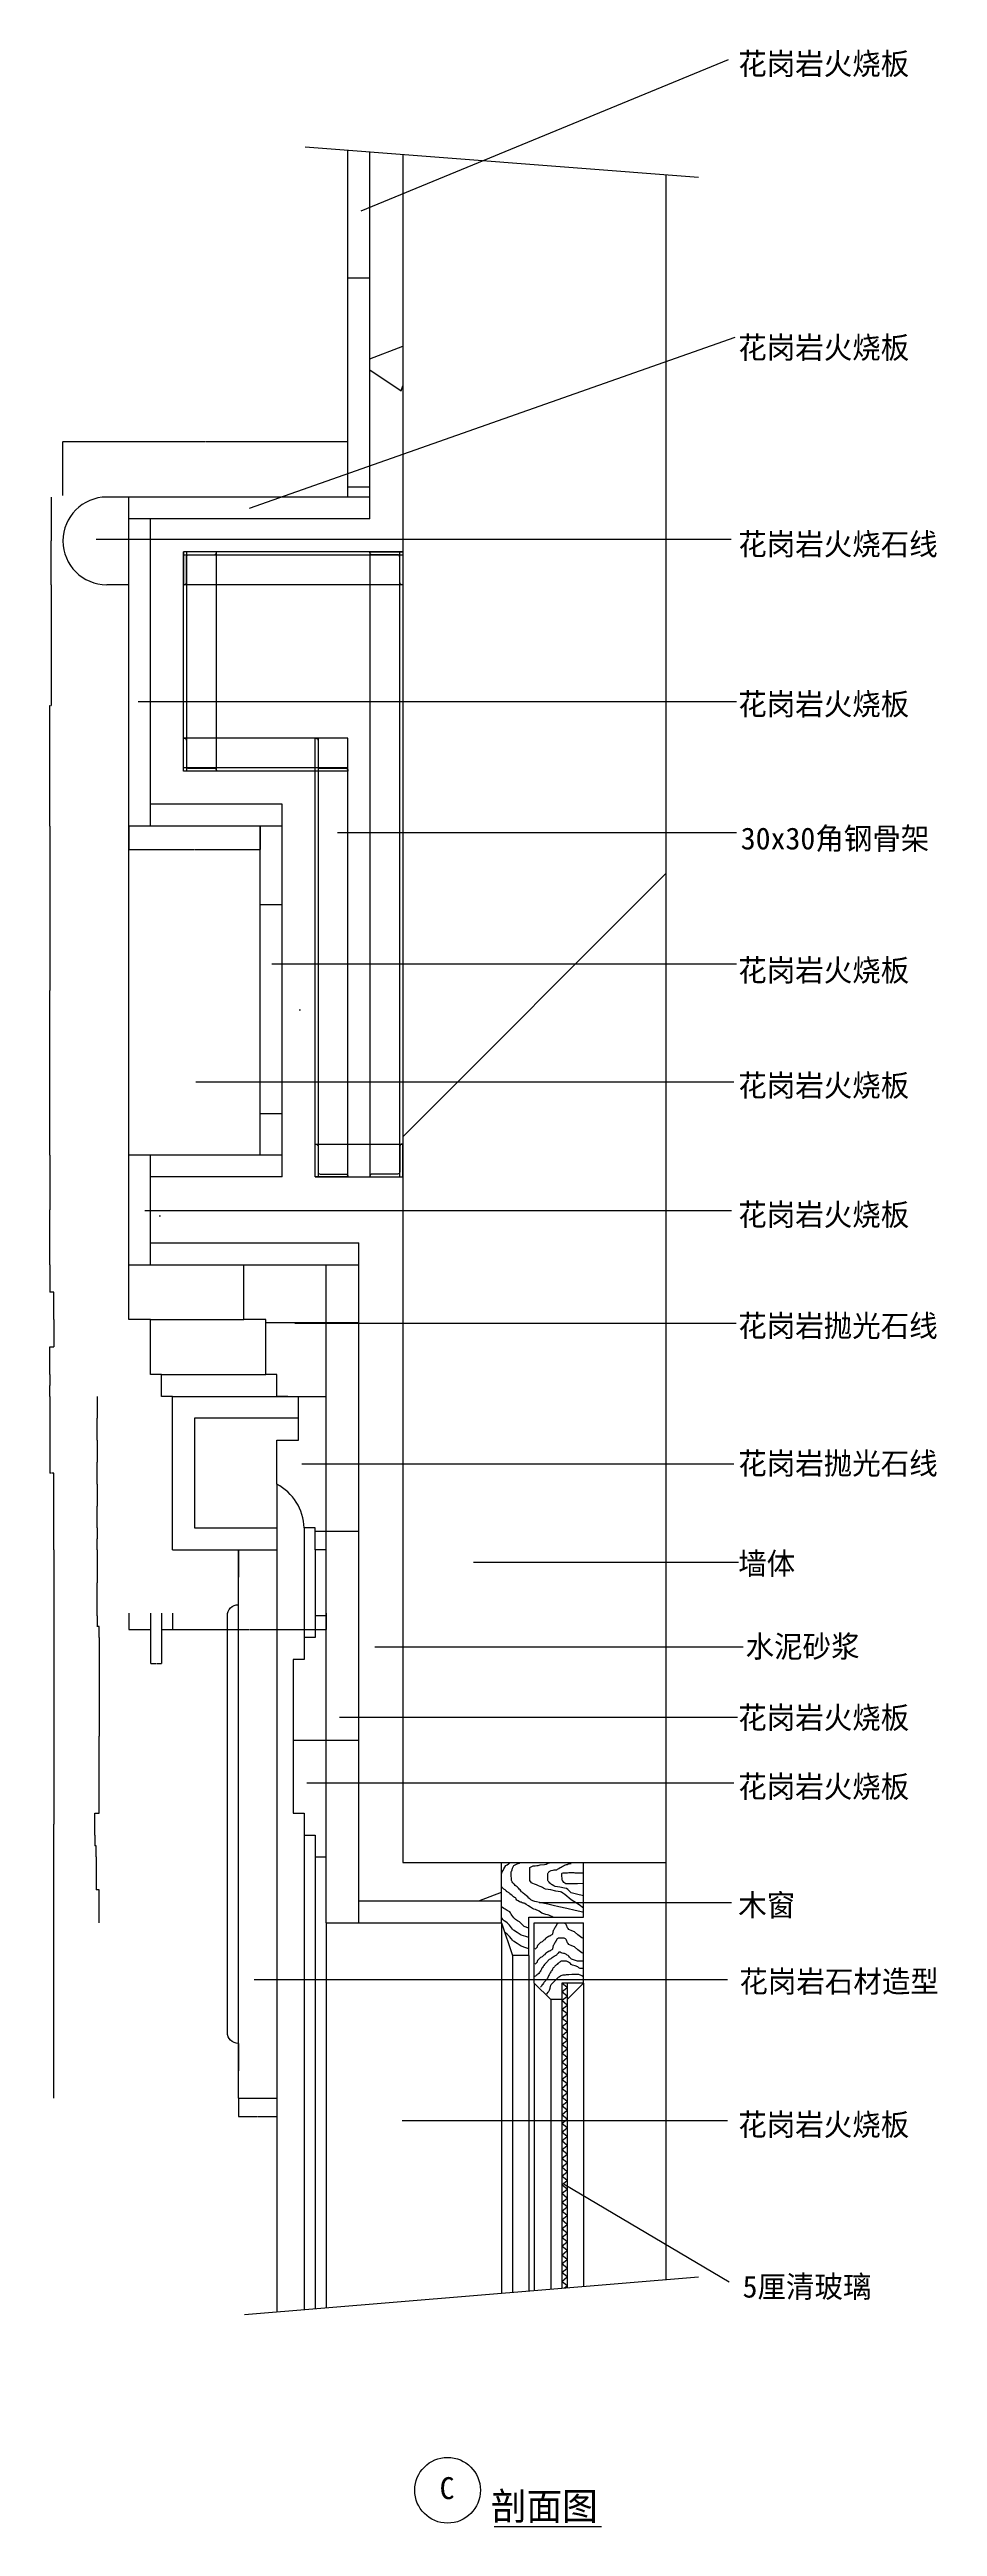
# Model space of a CAD drawing. Header units: metres. Extents: x 204 to 9002, y 227 to 11768.
# Drawn here: x 4951 to 9002, y 227 to 11519 of the extents above; entities that cross this region are included whole.
import ezdxf

# ---------------------------------------------------------------- set-up
doc = ezdxf.new("R2010")
doc.units = ezdxf.units.M
for name, color, linetype in [('2', 2, 'Continuous'), ('3', 3, 'Continuous'), ('4', 4, 'Continuous'), ('7', 7, 'Continuous'), ('BH', 3, 'Continuous'), ('DIM', 3, 'Continuous'), ('TEXT', 3, 'Continuous')]:
    doc.layers.add(name, color=color, linetype=linetype)
doc.dimstyles.get("Standard").update_dxf_attribs({"dimtxt": 2.5, "dimasz": 2.5, "dimexe": 1.25, "dimexo": 0.625, "dimtad": 1, "dimcen": 2.5, "dimazin": 3, "dimtfac": 1, "dimtmove": 0, "dimatfit": 3})

# ---------------------------------------------------------------- blocks, each defined once
blk = doc.blocks.new('BH2')
at = {"layer": 'BH'}
blk.add_lwpolyline([(0, 32), (5, 28), (0, 24), (5, 20), (0, 16), (5, 12), (0, 8), (5, 4), (0, 0)], dxfattribs=at)
blk = doc.blocks.new('ST-L30')
at = {"layer": '4'}
blk.add_lwpolyline([(0, 1, 0.41), (1, 0), (30, 0), (30, 0.67, 0.41), (28, 2.67), (4.67, 2.67, -0.41), (2.67, 4.67), (2.67, 28, 0.41), (0.67, 30), (0, 30)], format="xyb", close=True, dxfattribs=at)
blk = doc.blocks.new('*D44')
for p, q in [((4952.54, 5979.14), (4952.54, 5854.14)), ((4960.595, 5854.14), (4952.29, 5854.14)), ((4970.9, 5854.14), (4962.595, 5854.14)), ((4970.65, 5729.14), (4970.65, 5854.14))]:
    blk.add_line(p, q)
at = {"layer": 'Defpoints'}
for p in [(4952.54, 5979.14), (4970.65, 5854.14), (4970.65, 5729.14)]:
    blk.add_point(p, dxfattribs=at)
at = {"layer": 'DIM', "insert": (4961.595, 5854.14), "char_height": 1, "attachment_point": 5}
blk.add_mtext('50', dxfattribs=at)
blk = doc.blocks.new('*D45')
for p, q in [((4970.65, 5729.14), (4970.65, 5604.14)), ((4952.54, 5479.14), (4952.54, 5604.14)), ((4952.79, 5604.14), (4960.595, 5604.14)), ((4962.595, 5604.14), (4970.4, 5604.14))]:
    blk.add_line(p, q)
at = {"layer": 'Defpoints'}
for p in [(4970.65, 5729.14), (4952.54, 5604.14), (4952.54, 5479.14)]:
    blk.add_point(p, dxfattribs=at)
at = {"layer": 'DIM', "insert": (4961.595, 5604.14), "char_height": 1, "attachment_point": 5}
blk.add_mtext('50', dxfattribs=at)
blk = doc.blocks.new('*D46')
for p, q in [((5512.75, 4390.43), (5512.75, 4315.9)), ((5513, 4315.9), (5861.25, 4315.9)), ((5864.25, 4315.9), (6212.5, 4315.9)), ((6212.75, 4390.43), (6212.75, 4315.9))]:
    blk.add_line(p, q)
at = {"layer": 'Defpoints'}
for p in [(5512.75, 4390.43), (5512.75, 4315.9), (6212.75, 4390.43)]:
    blk.add_point(p, dxfattribs=at)
at = {"layer": 'DIM', "insert": (5862.75, 4315.9), "char_height": 1, "attachment_point": 5}
blk.add_mtext('140', dxfattribs=at)
blk = doc.blocks.new('*D47')
for p, q in [((4970.65, 4679.14), (4970.65, 3429.14)), ((4970.4, 3429.14), (4970.15, 3429.14)), ((4970.65, 2179.14), (4970.65, 3429.14)), ((4970.65, 3429.14), (4970.65, 3429.14)), ((4970.9, 3429.14), (4971.15, 3429.14))]:
    blk.add_line(p, q)
at = {"layer": 'Defpoints'}
for p in [(4970.65, 4679.14), (4970.65, 3429.14), (4970.65, 2179.14)]:
    blk.add_point(p, dxfattribs=at)
at = {"layer": 'DIM', "insert": (4970.65, 3430.265), "char_height": 1, "attachment_point": 5}
blk.add_mtext('500', dxfattribs=at)
blk = doc.blocks.new('*D48')
for p, q in [((5812.75, 2429.14), (5812.75, 2304.14)), ((5812.5, 2304.14), (5812.25, 2304.14)), ((5812.75, 2179.14), (5812.75, 2304.14)), ((5812.75, 2304.14), (5812.75, 2304.14)), ((5813, 2304.14), (5813.25, 2304.14))]:
    blk.add_line(p, q)
at = {"layer": 'Defpoints'}
for p in [(5812.75, 2429.14), (5812.75, 2304.14), (5812.75, 2179.14)]:
    blk.add_point(p, dxfattribs=at)
at = {"layer": 'DIM', "insert": (5812.75, 2305.265), "char_height": 1, "attachment_point": 5}
blk.add_mtext('50', dxfattribs=at)
blk = doc.blocks.new('*D49')
for p, q in [((5812.75, 2179.14), (5812.75, 2096.03)), ((5987.75, 2179.14), (5987.75, 2096.03)), ((5813, 2096.03), (5899.25, 2096.03)), ((5901.25, 2096.03), (5987.5, 2096.03))]:
    blk.add_line(p, q)
at = {"layer": 'Defpoints'}
for p in [(5812.75, 2179.14), (5987.75, 2179.14), (5812.75, 2096.03)]:
    blk.add_point(p, dxfattribs=at)
at = {"layer": 'DIM', "insert": (5900.25, 2096.03), "char_height": 1, "attachment_point": 5}
blk.add_mtext('35', dxfattribs=at)
blk = doc.blocks.new('*D50')
for p, q in [((5312.75, 4389.84), (5312.75, 4315.9)), ((5313, 4315.9), (5361.75, 4315.9)), ((5363.75, 4315.9), (5412.5, 4315.9)), ((5412.75, 4389.84), (5412.75, 4315.9))]:
    blk.add_line(p, q)
at = {"layer": 'Defpoints'}
for p in [(5312.75, 4389.84), (5312.75, 4315.9), (5412.75, 4389.84)]:
    blk.add_point(p, dxfattribs=at)
at = {"layer": 'DIM', "insert": (5362.75, 4315.9), "char_height": 1, "attachment_point": 5}
blk.add_mtext('20', dxfattribs=at)
blk = doc.blocks.new('*D51')
for p, q in [((5412.75, 4389.84), (5412.75, 4161.41)), ((5462.75, 4390.43), (5462.75, 4161.41)), ((5413, 4161.41), (5436.75, 4161.41)), ((5438.75, 4161.41), (5462.5, 4161.41))]:
    blk.add_line(p, q)
at = {"layer": 'Defpoints'}
for p in [(5412.75, 4389.84), (5462.75, 4390.43), (5412.75, 4161.41)]:
    blk.add_point(p, dxfattribs=at)
at = {"layer": 'DIM', "insert": (5437.75, 4161.41), "char_height": 1, "attachment_point": 5}
blk.add_mtext('10', dxfattribs=at)
blk = doc.blocks.new('*D52')
for p, q in [((5462.75, 4390.43), (5462.75, 4315.9)), ((5463, 4315.9), (5486.75, 4315.9)), ((5488.75, 4315.9), (5512.5, 4315.9)), ((5512.75, 4390.43), (5512.75, 4315.9))]:
    blk.add_line(p, q)
at = {"layer": 'Defpoints'}
for p in [(5462.75, 4390.43), (5462.75, 4315.9), (5512.75, 4390.43)]:
    blk.add_point(p, dxfattribs=at)
at = {"layer": 'DIM', "insert": (5487.75, 4315.9), "char_height": 1, "attachment_point": 5}
blk.add_mtext('10', dxfattribs=at)
blk = doc.blocks.new('*D53')
for p, q in [((5177.69, 4279.14), (5177.69, 4169.14)), ((5177.69, 4179.14), (5177.69, 4169.14)), ((5177.44, 4169.14), (5177.19, 4169.14)), ((5177.69, 4169.14), (5177.69, 4169.14)), ((5177.94, 4169.14), (5178.19, 4169.14))]:
    blk.add_line(p, q)
at = {"layer": 'Defpoints'}
for p in [(5177.69, 4279.14), (5177.69, 4179.14), (5177.69, 4169.14)]:
    blk.add_point(p, dxfattribs=at)
at = {"layer": 'DIM', "insert": (5177.69, 4170.265), "char_height": 1, "attachment_point": 5}
blk.add_mtext('20', dxfattribs=at)
blk = doc.blocks.new('*D54')
for p, q in [((5171.92, 4329.14), (5167.9, 4329.14)), ((5168.15, 4379.14), (5168.15, 4329.14)), ((5177.94, 4329.14), (5173.92, 4329.14)), ((5177.69, 4279.14), (5177.69, 4329.14))]:
    blk.add_line(p, q)
at = {"layer": 'Defpoints'}
for p in [(5168.15, 4379.14), (5177.69, 4329.14), (5177.69, 4279.14)]:
    blk.add_point(p, dxfattribs=at)
at = {"layer": 'DIM', "insert": (5172.92, 4329.14), "char_height": 1, "attachment_point": 5}
blk.add_mtext('20', dxfattribs=at)
blk = doc.blocks.new('*D55')
for p, q in [((5177.69, 4179.14), (5177.69, 3829.14)), ((5177.44, 3829.14), (5177.19, 3829.14)), ((5177.69, 3479.14), (5177.69, 3829.14)), ((5177.69, 3829.14), (5177.69, 3829.14)), ((5177.94, 3829.14), (5178.19, 3829.14))]:
    blk.add_line(p, q)
at = {"layer": 'Defpoints'}
for p in [(5177.69, 4179.14), (5177.69, 3829.14), (5177.69, 3479.14)]:
    blk.add_point(p, dxfattribs=at)
at = {"layer": 'DIM', "insert": (5177.69, 3830.265), "char_height": 1, "attachment_point": 5}
blk.add_mtext('140', dxfattribs=at)
blk = doc.blocks.new('*D56')
for p, q in [((5164.47, 3279.14), (5164.47, 3129.14)), ((5170.08, 3129.14), (5164.22, 3129.14)), ((5177.94, 3129.14), (5172.08, 3129.14)), ((5177.69, 2979.14), (5177.69, 3129.14))]:
    blk.add_line(p, q)
at = {"layer": 'Defpoints'}
for p in [(5164.47, 3279.14), (5177.69, 3129.14), (5177.69, 2979.14)]:
    blk.add_point(p, dxfattribs=at)
at = {"layer": 'DIM', "insert": (5171.08, 3129.14), "char_height": 1, "attachment_point": 5}
blk.add_mtext('60', dxfattribs=at)
blk = doc.blocks.new('*D57')
for p, q in [((5160.54, 3329.14), (5158.36, 3329.14)), ((5158.61, 3379.14), (5158.61, 3329.14)), ((5164.72, 3329.14), (5162.54, 3329.14)), ((5164.47, 3279.14), (5164.47, 3329.14))]:
    blk.add_line(p, q)
at = {"layer": 'Defpoints'}
for p in [(5158.61, 3379.14), (5164.47, 3329.14), (5164.47, 3279.14)]:
    blk.add_point(p, dxfattribs=at)
at = {"layer": 'DIM', "insert": (5161.54, 3329.14), "char_height": 1, "attachment_point": 5}
blk.add_mtext('20', dxfattribs=at)
blk = doc.blocks.new('*D58')
for p, q in [((5158.61, 3379.14), (5158.61, 3479.14)), ((5158.86, 3479.14), (5167.15, 3479.14)), ((5169.15, 3479.14), (5177.44, 3479.14)), ((5177.69, 3479.14), (5177.69, 3479.14))]:
    blk.add_line(p, q)
at = {"layer": 'Defpoints'}
for p in [(5158.61, 3479.14), (5177.69, 3479.14), (5158.61, 3379.14)]:
    blk.add_point(p, dxfattribs=at)
at = {"layer": 'DIM', "insert": (5168.15, 3479.14), "char_height": 1, "attachment_point": 5}
blk.add_mtext('20', dxfattribs=at)
blk = doc.blocks.new('*D59')
for p, q in [((4952.54, 5379.14), (4952.54, 5029.14)), ((4960.095, 5029.14), (4952.29, 5029.14)), ((4970.9, 5029.14), (4963.095, 5029.14)), ((4970.65, 4679.14), (4970.65, 5029.14))]:
    blk.add_line(p, q)
at = {"layer": 'Defpoints'}
for p in [(4952.54, 5379.14), (4970.65, 5029.14), (4970.65, 4679.14)]:
    blk.add_point(p, dxfattribs=at)
at = {"layer": 'DIM', "insert": (4961.595, 5029.14), "char_height": 1, "attachment_point": 5}
blk.add_mtext('140', dxfattribs=at)
blk = doc.blocks.new('*D60')
for p, q in [((5168.15, 5179.14), (5168.15, 5079.14)), ((5167.9, 5079.14), (5167.65, 5079.14)), ((5168.15, 4979.14), (5168.15, 5079.14)), ((5168.15, 5079.14), (5168.15, 5079.14)), ((5168.4, 5079.14), (5168.65, 5079.14))]:
    blk.add_line(p, q)
at = {"layer": 'Defpoints'}
for p in [(5168.15, 5179.14), (5168.15, 5079.14), (5168.15, 4979.14)]:
    blk.add_point(p, dxfattribs=at)
at = {"layer": 'DIM', "insert": (5168.15, 5080.265), "char_height": 1, "attachment_point": 5}
blk.add_mtext('40', dxfattribs=at)
blk = doc.blocks.new('*D61')
for p, q in [((5168.15, 4679.14), (5168.15, 4529.14)), ((5167.9, 4529.14), (5167.65, 4529.14)), ((5168.15, 4379.14), (5168.15, 4529.14)), ((5168.15, 4529.14), (5168.15, 4529.14)), ((5168.4, 4529.14), (5168.65, 4529.14))]:
    blk.add_line(p, q)
at = {"layer": 'Defpoints'}
for p in [(5168.15, 4679.14), (5168.15, 4529.14), (5168.15, 4379.14)]:
    blk.add_point(p, dxfattribs=at)
at = {"layer": 'DIM', "insert": (5168.15, 4530.265), "char_height": 1, "attachment_point": 5}
blk.add_mtext('60', dxfattribs=at)
blk = doc.blocks.new('*D62')
for p, q in [((5168.15, 4779.14), (5168.15, 4729.14)), ((5167.9, 4729.14), (5167.65, 4729.14)), ((5168.15, 4679.14), (5168.15, 4729.14)), ((5168.15, 4729.14), (5168.15, 4729.14)), ((5168.4, 4729.14), (5168.65, 4729.14))]:
    blk.add_line(p, q)
at = {"layer": 'Defpoints'}
for p in [(5168.15, 4779.14), (5168.15, 4729.14), (5168.15, 4679.14)]:
    blk.add_point(p, dxfattribs=at)
at = {"layer": 'DIM', "insert": (5168.15, 4730.265), "char_height": 1, "attachment_point": 5}
blk.add_mtext('20', dxfattribs=at)
blk = doc.blocks.new('*D63')
for p, q in [((5168.15, 4979.14), (5168.15, 4879.14)), ((5167.9, 4879.14), (5167.65, 4879.14)), ((5168.15, 4779.14), (5168.15, 4879.14)), ((5168.15, 4879.14), (5168.15, 4879.14)), ((5168.4, 4879.14), (5168.65, 4879.14))]:
    blk.add_line(p, q)
at = {"layer": 'Defpoints'}
for p in [(5168.15, 4979.14), (5168.15, 4879.14), (5168.15, 4779.14)]:
    blk.add_point(p, dxfattribs=at)
at = {"layer": 'DIM', "insert": (5168.15, 4880.265), "char_height": 1, "attachment_point": 5}
blk.add_mtext('40', dxfattribs=at)
blk = doc.blocks.new('*D64')
for p, q in [((5168.15, 5379.14), (5168.15, 5279.14)), ((5167.9, 5279.14), (5167.65, 5279.14)), ((5168.15, 5179.14), (5168.15, 5279.14)), ((5168.15, 5279.14), (5168.15, 5279.14)), ((5168.4, 5279.14), (5168.65, 5279.14))]:
    blk.add_line(p, q)
at = {"layer": 'Defpoints'}
for p in [(5168.15, 5379.14), (5168.15, 5279.14), (5168.15, 5179.14)]:
    blk.add_point(p, dxfattribs=at)
at = {"layer": 'DIM', "insert": (5168.15, 5280.265), "char_height": 1, "attachment_point": 5}
blk.add_mtext('40', dxfattribs=at)
blk = doc.blocks.new('*D65')
for p, q in [((4952.29, 5429.14), (4952.04, 5429.14)), ((4952.54, 5479.14), (4952.54, 5429.14)), ((4952.54, 5379.14), (4952.54, 5429.14)), ((4952.54, 5429.14), (4952.54, 5429.14)), ((4952.79, 5429.14), (4953.04, 5429.14))]:
    blk.add_line(p, q)
at = {"layer": 'Defpoints'}
for p in [(4952.54, 5479.14), (4952.54, 5429.14), (4952.54, 5379.14)]:
    blk.add_point(p, dxfattribs=at)
at = {"layer": 'DIM', "insert": (4952.54, 5430.265), "char_height": 1, "attachment_point": 5}
blk.add_mtext('20', dxfattribs=at)
blk = doc.blocks.new('*D66')
for p, q in [((5812.75, 4679.14), (5812.75, 4554.14)), ((5812.5, 4554.14), (5812.25, 4554.14)), ((5812.75, 4429.14), (5812.75, 4554.14)), ((5812.75, 4554.14), (5812.75, 4554.14)), ((5813, 4554.14), (5813.25, 4554.14))]:
    blk.add_line(p, q)
at = {"layer": 'Defpoints'}
for p in [(5812.75, 4679.14), (5812.75, 4554.14), (5812.75, 4429.14)]:
    blk.add_point(p, dxfattribs=at)
at = {"layer": 'DIM', "insert": (5812.75, 4555.265), "char_height": 1, "attachment_point": 5}
blk.add_mtext('50', dxfattribs=at)
blk = doc.blocks.new('*D67')
for p, q in [((5012.75, 9486.09), (5012.75, 9732.72)), ((5013, 9732.72), (5661.25, 9732.72)), ((5664.25, 9732.72), (6312.5, 9732.72)), ((6312.75, 9486.09), (6312.75, 9732.72))]:
    blk.add_line(p, q)
at = {"layer": 'Defpoints'}
for p in [(5012.75, 9732.72), (5012.75, 9486.09), (6312.75, 9486.09)]:
    blk.add_point(p, dxfattribs=at)
at = {"layer": 'DIM', "insert": (5662.75, 9732.72), "char_height": 1, "attachment_point": 5}
blk.add_mtext('260', dxfattribs=at)
blk = doc.blocks.new('*D68')
for p, q in [((4959.6, 9079.14), (4959.6, 8529.14)), ((4952.54, 7979.14), (4952.54, 8529.14)), ((4952.79, 8529.14), (4954.57, 8529.14)), ((4957.57, 8529.14), (4959.35, 8529.14))]:
    blk.add_line(p, q)
at = {"layer": 'Defpoints'}
for p in [(4959.6, 9079.14), (4952.54, 8529.14), (4952.54, 7979.14)]:
    blk.add_point(p, dxfattribs=at)
at = {"layer": 'DIM', "insert": (4956.07, 8529.14), "char_height": 1, "attachment_point": 5}
blk.add_mtext('220', dxfattribs=at)
blk = doc.blocks.new('*D69')
for p, q in [((4952.54, 7979.14), (4952.54, 7229.14)), ((4952.29, 7229.14), (4952.04, 7229.14)), ((4952.54, 6479.14), (4952.54, 7229.14)), ((4952.54, 7229.14), (4952.54, 7229.14)), ((4952.79, 7229.14), (4953.04, 7229.14))]:
    blk.add_line(p, q)
at = {"layer": 'Defpoints'}
for p in [(4952.54, 7979.14), (4952.54, 7229.14), (4952.54, 6479.14)]:
    blk.add_point(p, dxfattribs=at)
at = {"layer": 'DIM', "insert": (4952.54, 7230.265), "char_height": 1, "attachment_point": 5}
blk.add_mtext('300', dxfattribs=at)
blk = doc.blocks.new('*D70')
for p, q in [((4952.54, 6479.14), (4952.54, 6229.14)), ((4952.29, 6229.14), (4952.04, 6229.14)), ((4952.54, 5979.14), (4952.54, 6229.14)), ((4952.54, 6229.14), (4952.54, 6229.14)), ((4952.79, 6229.14), (4953.04, 6229.14))]:
    blk.add_line(p, q)
at = {"layer": 'Defpoints'}
for p in [(4952.54, 6479.14), (4952.54, 6229.14), (4952.54, 5979.14)]:
    blk.add_point(p, dxfattribs=at)
at = {"layer": 'DIM', "insert": (4952.54, 6230.265), "char_height": 1, "attachment_point": 5}
blk.add_mtext('100', dxfattribs=at)
blk = doc.blocks.new('*D71')
for p, q in [((5312.75, 7979.14), (5312.75, 7871.8)), ((5912.75, 7979.14), (5912.75, 7871.8)), ((5313, 7871.8), (5611.25, 7871.8)), ((5614.25, 7871.8), (5912.5, 7871.8))]:
    blk.add_line(p, q)
at = {"layer": 'Defpoints'}
for p in [(5312.75, 7979.14), (5912.75, 7979.14), (5312.75, 7871.8)]:
    blk.add_point(p, dxfattribs=at)
at = {"layer": 'DIM', "insert": (5612.75, 7871.8), "char_height": 1, "attachment_point": 5}
blk.add_mtext('120', dxfattribs=at)
blk = doc.blocks.new('*D72')
for p, q in [((4959.6, 9479.14), (4959.6, 9279.14)), ((4959.35, 9279.14), (4959.1, 9279.14)), ((4959.6, 9079.14), (4959.6, 9279.14)), ((4959.6, 9279.14), (4959.6, 9279.14)), ((4959.85, 9279.14), (4960.1, 9279.14))]:
    blk.add_line(p, q)
at = {"layer": 'Defpoints'}
for p in [(4959.6, 9479.14), (4959.6, 9279.14), (4959.6, 9079.14)]:
    blk.add_point(p, dxfattribs=at)
at = {"layer": 'DIM', "insert": (4959.6, 9280.265), "char_height": 1, "attachment_point": 5}
blk.add_mtext('80', dxfattribs=at)

msp = doc.modelspace()

# ---------------------------------------------------------------- hatches: boundary and pattern name
at = {"layer": 'BH'}
h = msp.add_hatch(dxfattribs=at)
h.set_pattern_fill('AR-CONC', scale=15)
h.paths.add_polyline_path([(6562.75, 6379.14), (6162.75, 6379.14), (6162.75, 6529.14), (6162.75, 8229.14), (5562.75, 8229.14), (5562.75, 9229.14), (5712.75, 9229.14), (6562.75, 9229.14), (6562.75, 11039.51), (6412.75, 11050.96), (6412.75, 9379.14), (5412.75, 9379.14), (5412.75, 8079.14), (6012.75, 8079.14), (6012.75, 6379.14), (5412.75, 6379.14), (5412.75, 6079.14), (6362.75, 6079.14), (6362.75, 3079.14), (7012.75, 3079.14), (7012.75, 3254.14), (6562.75, 3254.14)])
h = msp.add_hatch(dxfattribs=at)
h.set_pattern_fill('BRASS', scale=300)
h.paths.add_polyline_path([(6312.75, 9479.14), (6412.75, 9479.14), (6412.75, 11050.96), (6312.75, 11058.59)])
h = msp.add_hatch(dxfattribs=at)
h.set_pattern_fill('ANSI31', scale=1500)
h.paths.add_polyline_path([(7762.75, 10947.9), (6562.75, 11039.51), (6562.75, 3254.14), (7762.75, 3254.14)])
h = msp.add_hatch(dxfattribs=at)
h.set_pattern_fill('BRASS', scale=300)
h.paths.add_polyline_path([(5212.75, 9079.14), (5312.75, 9079.14), (5312.75, 9479.14), (5212.75, 9479.14, 1)])
h.paths.add_polyline_path([(5312.75, 9479.14), (5312.75, 9379.14), (6412.75, 9379.14), (6412.75, 9479.14)])
h.paths.add_polyline_path([(5412.75, 9379.14), (5312.75, 9379.14), (5312.75, 7979.14), (5412.75, 7979.14)])
h.paths.add_polyline_path([(5912.75, 7979.14), (5912.75, 8079.14), (5412.75, 8079.14), (5412.75, 7979.14)])
h = msp.add_hatch(dxfattribs=at)
h.set_pattern_fill('BRASS', scale=300)
h.paths.add_polyline_path([(6012.75, 8079.14), (5912.75, 8079.14), (5912.75, 6379.14), (6012.75, 6379.14)])
h.paths.add_polyline_path([(5912.75, 6379.14), (5912.75, 6479.14), (5412.75, 6479.14), (5412.75, 6379.14)])
h.paths.add_polyline_path([(5312.75, 5979.14), (5412.75, 5979.14), (5412.75, 6479.14), (5312.75, 6479.14)])
h.paths.add_polyline_path([(6362.75, 5979.14), (6362.75, 6079.14), (5412.75, 6079.14), (5412.75, 5979.14)])
h = msp.add_hatch(dxfattribs=at)
h.set_pattern_fill('BRASS', scale=300)
h.paths.add_polyline_path([(6362.75, 5979.14), (6212.75, 5979.14), (6212.75, 2979.14), (6362.75, 2979.14)])
h.paths.add_polyline_path([(7012.75, 2979.14), (7012.75, 3079.14), (6362.75, 3079.14), (6362.75, 2979.14)])
h.paths.add_polyline_path([(5937.75, 5729.14), (5937.75, 5479.14), (5987.75, 5479.14), (5987.75, 5379.14), (6037.75, 5379.14), (6212.75, 5379.14), (6212.75, 5979.14), (5837.75, 5979.14), (5837.75, 5729.14)])
h = msp.add_hatch(dxfattribs=at)
h.set_pattern_fill('BRASS', scale=300)
h.paths.add_polyline_path([(6212.75, 5379.14), (6087.75, 5379.14), (6087.75, 5179.14), (5987.75, 5179.14), (5987.75, 4979.14, -0.27), (6112.75, 4779.14), (6162.75, 4779.14), (6162.75, 4679.14), (6212.75, 4679.14)])
h.paths.add_polyline_path([(6212.75, 4379.14), (6162.75, 4379.14), (6162.75, 4279.14), (6112.75, 4279.14), (6112.75, 4179.14), (6062.75, 4179.14), (6062.75, 3479.14), (6112.75, 3479.14), (6112.75, 3379.14), (6162.75, 3379.14), (6162.75, 3279.14), (6212.75, 3279.14)])

# ---------------------------------------------------------------- linework, layer by layer
at = {"layer": '2'}
for p, q in [((6562.75, 11039.51), (6562.75, 3254.14)), ((7762.75, 10947.9), (7762.75, 3254.14)), ((6562.75, 3254.14), (7762.75, 3254.14))]:
    msp.add_line(p, q, dxfattribs=at)
at = {"layer": '3'}
for p, q in [((7912.33, 10936.48), (6116.9, 11073.54)), ((7062.75, 2829.14), (7062.75, 1293.36)), ((7237.75, 2629.14), (7237.75, 1307.86)), ((7912.33, 1363.76), (5841.56, 1192.16))]:
    msp.add_line(p, q, dxfattribs=at)
at = {"layer": '4'}
for p, q in [((6312.75, 9479.14), (6312.75, 11058.59)), ((6412.75, 9379.14), (6412.75, 11050.96)), ((6412.75, 9479.14), (5212.75, 9479.14)), ((5312.75, 7979.14), (5312.75, 9479.14)), ((6412.75, 9379.14), (5312.75, 9379.14)), ((5412.75, 7979.14), (5412.75, 9379.14)), ((6562.75, 9229.14), (5562.75, 9229.14)), ((5562.75, 8229.14), (5562.75, 9229.14)), ((5312.75, 9079.14), (5212.75, 9079.14)), ((6162.75, 6379.14), (6162.75, 8379.14)), ((6312.75, 8229.14), (5562.75, 8229.14)), ((6012.75, 8079.14), (5412.75, 8079.14)), ((6012.75, 6379.14), (6012.75, 8079.14)), ((6012.75, 7979.14), (5312.75, 7979.14)), ((5912.75, 6479.14), (5912.75, 7979.14)), ((6012.75, 6479.14), (5312.75, 6479.14)), ((5312.75, 5979.14), (5312.75, 6479.14)), ((5412.75, 5979.14), (5412.75, 6479.14)), ((6012.75, 6379.14), (5412.75, 6379.14)), ((6162.75, 6379.14), (6562.75, 6379.14)), ((5412.75, 6079.14), (6362.75, 6079.14)), ((6362.75, 2979.14), (6362.75, 6079.14)), ((5312.75, 5979.14), (6362.75, 5979.14)), ((6212.75, 2979.14), (6212.75, 5979.14)), ((5512.75, 5379.14), (6212.75, 5379.14)), ((5512.75, 4679.14), (5512.75, 5379.14)), ((5512.75, 4679.14), (5987.75, 4679.14)), ((5812.75, 2179.14), (5812.75, 4679.14)), ((7012.75, 2979.14), (7012.75, 3254.14)), ((7387.75, 3004.14), (7387.75, 3254.14)), ((7762.75, 3254.14), (7762.75, 1351.36)), ((6362.75, 3079.14), (7012.75, 3079.14)), ((6212.75, 2979.14), (6212.75, 1222.92)), ((6212.75, 2979.14), (7012.75, 2979.14)), ((7012.75, 2979.14), (7062.75, 2829.14)), ((7137.75, 2829.14), (7137.75, 3004.14)), ((7137.75, 3004.14), (7387.75, 3004.14)), ((7162.75, 2704.14), (7162.75, 2979.14)), ((7162.75, 2979.14), (7387.75, 2979.14)), ((7387.75, 2704.14), (7387.75, 2979.14)), ((7137.75, 2829.14), (7062.75, 2829.14)), ((7237.75, 2629.14), (7162.75, 2704.14)), ((7287.75, 2629.14), (7237.75, 2629.14)), ((7387.75, 2704.14), (7287.75, 2704.14)), ((7312.75, 2629.14), (7387.75, 2704.14)), ((5812.75, 2179.14), (5987.75, 2179.14))]:
    msp.add_line(p, q, dxfattribs=at)
for points in [[(5512.75, 5379.14), (5462.75, 5379.14), (5462.75, 5479.14), (5412.75, 5479.14), (5412.75, 5729.14), (5312.75, 5729.14), (5312.75, 5979.14)], [(6037.75, 5379.14), (5987.75, 5379.14), (5987.75, 5479.14), (5937.75, 5479.14), (5937.75, 5729.14), (5837.75, 5729.14), (5837.75, 5979.14)], [(6212.75, 4379.14), (6162.75, 4379.14), (6162.75, 4279.14), (6112.75, 4279.14), (6112.75, 4179.14), (6062.75, 4179.14), (6062.75, 3479.14), (6112.75, 3479.14), (6112.75, 3379.14), (6162.75, 3379.14), (6162.75, 3279.14), (6212.75, 3279.14)]]:
    msp.add_lwpolyline(points, dxfattribs=at)
msp.add_lwpolyline([(6212.75, 4679.14), (6162.75, 4679.14), (6162.75, 4779.14), (6112.75, 4779.14, 0.27), (5987.75, 4979.14), (5987.75, 5179.14), (6087.75, 5179.14), (6087.75, 5379.14), (6212.75, 5379.14)], format="xyb", dxfattribs=at)
msp.add_arc((5212.75, 9279.14), 200, 90, 270, dxfattribs=at)
at = {"layer": '7'}
for p, q in [((6562.75, 9214.14), (5562.75, 9214.14)), ((5577.75, 8229.14), (5577.75, 9229.14)), ((5712.75, 8229.14), (5712.75, 9229.14)), ((6412.75, 9229.14), (6412.75, 6379.14)), ((6547.75, 9229.14), (6547.75, 6379.14)), ((6562.75, 9079.14), (5562.75, 9079.14)), ((6312.75, 8379.14), (5562.75, 8379.14)), ((6177.75, 6379.14), (6177.75, 8379.14)), ((6312.75, 6379.14), (6312.75, 8379.14)), ((6312.75, 8244.14), (5562.75, 8244.14)), ((5312.75, 6479.14), (5312.75, 7979.14)), ((6162.75, 6529.14), (6562.75, 6529.14)), ((5412.75, 5729.14), (5837.75, 5729.14)), ((5462.75, 5479.14), (5937.75, 5479.14)), ((5987.75, 4979.14), (5987.75, 1204.27)), ((6112.75, 4779.14), (6112.75, 4279.14)), ((6162.75, 4679.14), (6162.75, 4379.14)), ((6112.75, 3379.14), (6112.75, 1214.63)), ((6162.75, 3279.14), (6162.75, 1218.78)), ((7012.75, 2979.14), (7012.75, 1289.21)), ((7137.75, 2829.14), (7137.75, 1299.57)), ((7162.75, 2704.14), (7162.75, 1301.64)), ((7287.75, 2704.14), (7287.75, 1312)), ((7312.75, 2704.14), (7312.75, 1314.07)), ((7387.75, 2704.14), (7387.75, 1320.29))]:
    msp.add_line(p, q, dxfattribs=at)
msp.add_lwpolyline([(6087.75, 5279.14), (5612.75, 5279.14), (5612.75, 4779.14), (5987.75, 4779.14)], dxfattribs=at)
msp.add_lwpolyline([(5812.75, 2429.14, -0.41), (5762.75, 2479.14), (5762.75, 4379.14, -0.41), (5812.75, 4429.14)], format="xyb", dxfattribs=at)
at = {"layer": 'BH'}
for p, q in [((7012.75, 3201.88), (7015.17, 3206.73)), ((7015.17, 3206.73), (7016.65, 3211.19)), ((7016.65, 3211.19), (7021.1, 3217.14)), ((7021.1, 3217.14), (7024.07, 3224.57)), ((7024.07, 3224.57), (7028.52, 3232)), ((7028.52, 3232), (7032.98, 3240.91)), ((7032.98, 3240.91), (7038.91, 3243.89)), ((7038.91, 3243.89), (7044.85, 3248.35)), ((7044.85, 3248.35), (7047.82, 3249.83)), ((7047.82, 3249.83), (7050.79, 3252.8)), ((7050.79, 3252.8), (7054.78, 3254.14)), ((7056.72, 3209.71), (7058.21, 3214.16)), ((7056.72, 3202.28), (7056.72, 3209.71)), ((7058.21, 3171.33), (7056.72, 3202.28)), ((7058.21, 3214.16), (7059.69, 3215.65)), ((7061.18, 3165.39), (7058.21, 3171.33)), ((7059.69, 3215.65), (7061.18, 3220.11)), ((7061.18, 3220.11), (7062.66, 3227.54)), ((7064.14, 3160.93), (7061.18, 3165.39)), ((7062.66, 3227.54), (7065.63, 3233.48)), ((7065.63, 3233.48), (7070.08, 3239.43)), ((7070.08, 3239.43), (7076.02, 3243.89)), ((7076.02, 3243.89), (7081.95, 3246.86)), ((7081.95, 3246.86), (7084.92, 3248.35)), ((7084.92, 3248.35), (7089.37, 3249.83)), ((7089.37, 3249.83), (7093.83, 3251.32)), ((7093.83, 3251.32), (7097.58, 3254.14)), ((7142.8, 3231.11), (7148.74, 3234.08)), ((7142.8, 3171.93), (7142.8, 3231.11)), ((7145.77, 3167.47), (7142.8, 3171.93)), ((7147.25, 3165.98), (7145.77, 3167.47)), ((7150.22, 3161.52), (7147.25, 3165.98)), ((7148.74, 3234.08), (7157.64, 3238.54)), ((7157.64, 3238.54), (7166.55, 3238.54)), ((7166.55, 3238.54), (7173.97, 3240.02)), ((7173.97, 3240.02), (7179.9, 3240.02)), ((7179.9, 3240.02), (7188.81, 3242.99)), ((7188.81, 3242.99), (7209.59, 3244.48)), ((7209.59, 3244.48), (7217.01, 3245.97)), ((7217.01, 3245.97), (7224.43, 3250.43)), ((7224.43, 3250.43), (7231.85, 3251.91)), ((7224.43, 3204.36), (7225.91, 3207.33)), ((7224.43, 3171.93), (7224.43, 3204.36)), ((7225.91, 3168.95), (7224.43, 3171.93)), ((7225.91, 3207.33), (7228.88, 3210.3)), ((7230.37, 3164.49), (7225.91, 3168.95)), ((7228.88, 3210.3), (7230.37, 3213.27)), ((7230.37, 3213.27), (7233.33, 3214.76)), ((7233.33, 3160.04), (7230.37, 3164.49)), ((7231.85, 3251.91), (7236.29, 3254.14)), ((7233.33, 3214.76), (7239.27, 3217.73)), ((7239.27, 3217.73), (7248.17, 3219.22)), ((7248.17, 3219.22), (7254.11, 3220.7)), ((7254.11, 3220.7), (7265.98, 3220.7)), ((7265.98, 3220.7), (7268.95, 3223.68)), ((7268.95, 3223.68), (7271.92, 3225.16)), ((7271.92, 3225.16), (7274.89, 3226.65)), ((7274.89, 3226.65), (7280.83, 3231.11)), ((7280.83, 3231.11), (7285.28, 3232.59)), ((7285.28, 3232.59), (7289.73, 3235.56)), ((7288.25, 3204.36), (7289.73, 3205.84)), ((7288.25, 3199.9), (7288.25, 3204.36)), ((7289.73, 3173.41), (7288.25, 3199.9)), ((7289.73, 3235.56), (7295.67, 3238.54)), ((7289.73, 3205.84), (7294.18, 3207.33)), ((7291.21, 3171.93), (7289.73, 3173.41)), ((7292.7, 3168.95), (7291.21, 3171.93)), ((7294.18, 3168.95), (7292.7, 3168.95)), ((7294.18, 3207.33), (7313.48, 3207.33)), ((7294.18, 3167.47), (7294.18, 3168.95)), ((7297.15, 3163.01), (7294.18, 3167.47)), ((7295.67, 3238.54), (7300.12, 3241.51)), ((7301.6, 3160.04), (7297.15, 3163.01)), ((7300.12, 3241.51), (7304.57, 3242.99)), ((7304.57, 3242.99), (7309.02, 3244.48)), ((7309.02, 3244.48), (7313.48, 3244.48)), ((7313.48, 3244.48), (7317.93, 3247.45)), ((7313.48, 3207.33), (7320.9, 3208.81)), ((7317.93, 3247.45), (7322.38, 3247.45)), ((7320.9, 3208.81), (7343.16, 3208.81)), ((7322.38, 3247.45), (7326.83, 3248.94)), ((7326.83, 3248.94), (7331.29, 3248.94)), ((7343.16, 3208.81), (7347.61, 3207.33)), ((7347.61, 3207.33), (7387.75, 3207.33)), ((7013.68, 3144.58), (7012.75, 3146.46)), ((7013.68, 3052.44), (7012.75, 3053.38)), ((7018.14, 3138.64), (7013.68, 3144.58)), ((7018.14, 3047.98), (7013.68, 3052.44)), ((7024.07, 3132.69), (7018.14, 3138.64)), ((7030.01, 3129.72), (7024.07, 3132.69)), ((7032.98, 3126.75), (7030.01, 3129.72)), ((7035.95, 3123.78), (7032.98, 3126.75)), ((7035.95, 3122.29), (7035.95, 3123.78)), ((7038.91, 3120.8), (7035.95, 3122.29)), ((7041.88, 3117.83), (7038.91, 3120.8)), ((7044.85, 3116.35), (7041.88, 3117.83)), ((7047.82, 3114.86), (7044.85, 3116.35)), ((7049.3, 3111.89), (7047.82, 3114.86)), ((7050.79, 3110.4), (7049.3, 3111.89)), ((7056.72, 3105.94), (7050.79, 3110.4)), ((7061.18, 3102.97), (7056.72, 3105.94)), ((7065.63, 3098.51), (7061.18, 3102.97)), ((7067.11, 3157.96), (7064.14, 3160.93)), ((7068.6, 3097.03), (7065.63, 3098.51)), ((7070.08, 3156.47), (7067.11, 3157.96)), ((7073.05, 3094.05), (7068.6, 3097.03)), ((7073.05, 3154.98), (7070.08, 3156.47)), ((7073.05, 3153.5), (7073.05, 3154.98)), ((7076.02, 3149.04), (7073.05, 3153.5)), ((7077.5, 3092.57), (7073.05, 3094.05)), ((7084.92, 3143.1), (7076.02, 3149.04)), ((7078.98, 3091.08), (7077.5, 3092.57)), ((7080.47, 3088.11), (7078.98, 3091.08)), ((7080.47, 3086.62), (7080.47, 3088.11)), ((7083.44, 3082.16), (7080.47, 3086.62)), ((7089.37, 3079.19), (7083.44, 3082.16)), ((7090.86, 3137.15), (7084.92, 3143.1)), ((7095.31, 3074.73), (7089.37, 3079.19)), ((7093.83, 3132.69), (7090.86, 3137.15)), ((7098.28, 3129.72), (7093.83, 3132.69)), ((7099.76, 3073.25), (7095.31, 3074.73)), ((7101.25, 3125.26), (7098.28, 3129.72)), ((7102.73, 3073.25), (7099.76, 3073.25)), ((7104.21, 3120.8), (7101.25, 3125.26)), ((7107.18, 3070.28), (7102.73, 3073.25)), ((7107.18, 3117.83), (7104.21, 3120.8)), ((7111.64, 3113.37), (7107.18, 3117.83)), ((7111.64, 3068.79), (7107.18, 3070.28)), ((7126.48, 3101.48), (7111.64, 3113.37)), ((7116.09, 3068.79), (7111.64, 3068.79)), ((7119.06, 3067.3), (7116.09, 3068.79)), ((7124.99, 3062.85), (7119.06, 3067.3)), ((7136.87, 3056.9), (7124.99, 3062.85)), ((7133.9, 3097.03), (7126.48, 3101.48)), ((7138.35, 3091.08), (7133.9, 3097.03)), ((7142.8, 3052.44), (7136.87, 3056.9)), ((7142.8, 3088.11), (7138.35, 3091.08)), ((7147.25, 3083.65), (7142.8, 3088.11)), ((7145.77, 3049.47), (7142.8, 3052.44)), ((7150.22, 3046.5), (7145.77, 3049.47)), ((7156.16, 3079.19), (7147.25, 3083.65)), ((7156.16, 3158.55), (7150.22, 3161.52)), ((7163.58, 3155.58), (7156.16, 3158.55)), ((7165.06, 3076.22), (7156.16, 3079.19)), ((7172.48, 3152.61), (7163.58, 3155.58)), ((7194.75, 3070.28), (7165.06, 3076.22)), ((7181.39, 3148.15), (7172.48, 3152.61)), ((7188.81, 3145.18), (7181.39, 3148.15)), ((7194.75, 3142.2), (7188.81, 3145.18)), ((7200.68, 3139.23), (7194.75, 3142.2)), ((7224.43, 3064.33), (7194.75, 3070.28)), ((7205.13, 3136.26), (7200.68, 3139.23)), ((7214.04, 3131.8), (7205.13, 3136.26)), ((7237.79, 3128.83), (7214.04, 3131.8)), ((7248.17, 3058.39), (7224.43, 3064.33)), ((7237.79, 3157.06), (7233.33, 3160.04)), ((7240.75, 3154.09), (7237.79, 3157.06)), ((7261.53, 3122.88), (7237.79, 3128.83)), ((7243.72, 3152.61), (7240.75, 3154.09)), ((7251.14, 3148.15), (7243.72, 3152.61)), ((7274.89, 3052.44), (7248.17, 3058.39)), ((7258.56, 3145.18), (7251.14, 3148.15)), ((7279.34, 3140.72), (7258.56, 3145.18)), ((7282.31, 3119.91), (7261.53, 3122.88)), ((7310.51, 3043.53), (7274.89, 3052.44)), ((7300.12, 3136.26), (7279.34, 3140.72)), ((7286.76, 3118.43), (7282.31, 3119.91)), ((7292.7, 3113.97), (7286.76, 3118.43)), ((7301.6, 3108.02), (7292.7, 3113.97)), ((7309.02, 3134.77), (7300.12, 3136.26)), ((7306.06, 3157.06), (7301.6, 3160.04)), ((7331.29, 3084.24), (7301.6, 3108.02)), ((7359.48, 3157.06), (7306.06, 3157.06)), ((7316.44, 3130.31), (7309.02, 3134.77)), ((7322.38, 3124.37), (7316.44, 3130.31)), ((7331.29, 3115.45), (7322.38, 3124.37)), ((7355.03, 3109.51), (7331.29, 3115.45)), ((7366.9, 3060.47), (7331.29, 3084.24)), ((7387.75, 3101.32), (7355.03, 3109.51)), ((7386.2, 3158.55), (7359.48, 3157.06)), ((7387.75, 3045.29), (7366.9, 3060.47)), ((7387.75, 3158.66), (7386.2, 3158.55)), ((7013.68, 3003.4), (7012.75, 3004.34)), ((7015.17, 3000.43), (7013.68, 3003.4)), ((7016.65, 3000.43), (7015.17, 3000.43)), ((7016.65, 2998.94), (7016.65, 3000.43)), ((7021.1, 2993), (7016.65, 2998.94)), ((7024.07, 3043.53), (7018.14, 3047.98)), ((7025.56, 2988.54), (7021.1, 2993)), ((7030.01, 3040.55), (7024.07, 3043.53)), ((7032.98, 2982.6), (7025.56, 2988.54)), ((7032.98, 2931.85), (7026.88, 2936.74)), ((7034.46, 3037.58), (7030.01, 3040.55)), ((7038.91, 2978.14), (7032.98, 2982.6)), ((7038.91, 3034.61), (7034.46, 3037.58)), ((7044.85, 3031.64), (7038.91, 3034.61)), ((7043.37, 2973.68), (7038.91, 2978.14)), ((7049.3, 2967.73), (7043.37, 2973.68)), ((7047.82, 3030.15), (7044.85, 3031.64)), ((7050.79, 3028.66), (7047.82, 3030.15)), ((7058.21, 2955.85), (7049.3, 2967.73)), ((7053.75, 3024.21), (7050.79, 3028.66)), ((7056.72, 3018.26), (7053.75, 3024.21)), ((7059.69, 3013.8), (7056.72, 3018.26)), ((7062.66, 2949.9), (7058.21, 2955.85)), ((7064.14, 3007.86), (7059.69, 3013.8)), ((7067.11, 2945.44), (7062.66, 2949.9)), ((7070.08, 3001.91), (7064.14, 3007.86)), ((7071.56, 2943.96), (7067.11, 2945.44)), ((7077.5, 2994.48), (7070.08, 3001.91)), ((7077.5, 2939.5), (7071.56, 2943.96)), ((7086.41, 2988.54), (7077.5, 2994.48)), ((7084.92, 2935.04), (7077.5, 2939.5)), ((7095.31, 2982.6), (7086.41, 2988.54)), ((7116.09, 2961.79), (7095.31, 2982.6)), ((7137.75, 2955.01), (7116.09, 2961.79)), ((7154.67, 3043.53), (7150.22, 3046.5)), ((7160.61, 3040.55), (7154.67, 3043.53)), ((7168.03, 3039.07), (7160.61, 3040.55)), ((7173.97, 3036.1), (7168.03, 3039.07)), ((7178.42, 3034.61), (7173.97, 3036.1)), ((7184.36, 3031.64), (7178.42, 3034.61)), ((7190.29, 3027.18), (7184.36, 3031.64)), ((7197.71, 3022.72), (7190.29, 3027.18)), ((7206.62, 3019.75), (7197.71, 3022.72)), ((7215.52, 3016.78), (7206.62, 3019.75)), ((7222.94, 3015.29), (7215.52, 3016.78)), ((7228.88, 3013.8), (7222.94, 3015.29)), ((7234.82, 3010.83), (7228.88, 3013.8)), ((7242.24, 3007.86), (7234.82, 3010.83)), ((7246.89, 3004.14), (7242.24, 3007.86)), ((7248.49, 2943.81), (7245.77, 2929.29)), ((7251.21, 2947.44), (7248.49, 2943.81)), ((7253.93, 2950.16), (7251.21, 2947.44)), ((7254.84, 2953.79), (7253.93, 2950.16)), ((7256.65, 2955.61), (7254.84, 2953.79)), ((7258.46, 2959.24), (7256.65, 2955.61)), ((7261.18, 2962.87), (7258.46, 2959.24)), ((7266.62, 2973.76), (7261.18, 2962.87)), ((7269.34, 2976.48), (7266.62, 2973.76)), ((7271.15, 2977.39), (7269.34, 2976.48)), ((7298.34, 2977.39), (7271.15, 2977.39)), ((7301.97, 2975.57), (7298.34, 2977.39)), ((7304.69, 2973.76), (7301.97, 2975.57)), ((7307.4, 2971.04), (7304.69, 2973.76)), ((7310.12, 2967.41), (7307.4, 2971.04)), ((7311.03, 2963.78), (7310.12, 2967.41)), ((7349.09, 3034.61), (7310.51, 3043.53)), ((7312.84, 2960.15), (7311.03, 2963.78)), ((7313.75, 2956.52), (7312.84, 2960.15)), ((7316.47, 2952.89), (7313.75, 2956.52)), ((7321, 2948.35), (7316.47, 2952.89)), ((7333.69, 2942.9), (7321, 2948.35)), ((7346.38, 2937.46), (7333.69, 2942.9)), ((7360.88, 2924.75), (7346.38, 2937.46)), ((7384.71, 3027.18), (7349.09, 3034.61)), ((7387.75, 3026.53), (7384.71, 3027.18)), ((7038.91, 2927.39), (7032.98, 2931.85)), ((7043.37, 2922.94), (7038.91, 2927.39)), ((7049.3, 2916.99), (7043.37, 2922.94)), ((7058.21, 2905.1), (7049.3, 2916.99)), ((7062.66, 2899.16), (7058.21, 2905.1)), ((7067.11, 2894.7), (7062.66, 2899.16)), ((7071.56, 2893.21), (7067.11, 2894.7)), ((7077.5, 2888.76), (7071.56, 2893.21)), ((7084.92, 2884.3), (7077.5, 2888.76)), ((7093.83, 2929.1), (7084.92, 2935.04)), ((7093.83, 2878.35), (7084.92, 2884.3)), ((7102.73, 2923.15), (7093.83, 2929.1)), ((7102.73, 2872.41), (7093.83, 2878.35)), ((7123.51, 2915.72), (7102.73, 2923.15)), ((7123.51, 2864.98), (7102.73, 2872.41)), ((7137.75, 2911.65), (7123.51, 2915.72)), ((7137.75, 2860.9), (7123.51, 2864.98)), ((7167.83, 2860.31), (7165.11, 2859.41)), ((7172.36, 2864.85), (7167.83, 2860.31)), ((7175.08, 2868.48), (7172.36, 2864.85)), ((7175.99, 2872.11), (7175.08, 2868.48)), ((7176.89, 2874.84), (7175.99, 2872.11)), ((7178.7, 2875.74), (7176.89, 2874.84)), ((7179.61, 2877.56), (7178.7, 2875.74)), ((7181.42, 2879.37), (7179.61, 2877.56)), ((7183.24, 2882.1), (7181.42, 2879.37)), ((7185.95, 2884.82), (7183.24, 2882.1)), ((7187.77, 2885.73), (7185.95, 2884.82)), ((7191.39, 2888.45), (7187.77, 2885.73)), ((7195.02, 2890.26), (7191.39, 2888.45)), ((7198.64, 2892.08), (7195.02, 2890.26)), ((7198.64, 2823.69), (7195.02, 2821.87)), ((7200.46, 2892.99), (7198.64, 2892.08)), ((7200.46, 2824.59), (7198.64, 2823.69)), ((7206.8, 2899.34), (7200.46, 2892.99)), ((7206.8, 2830.95), (7200.46, 2824.59)), ((7209.52, 2901.15), (7206.8, 2899.34)), ((7209.52, 2832.76), (7206.8, 2830.95)), ((7213.14, 2906.6), (7209.52, 2901.15)), ((7213.14, 2838.21), (7209.52, 2832.76)), ((7215.86, 2908.42), (7213.14, 2906.6)), ((7215.86, 2840.02), (7213.14, 2838.21)), ((7218.58, 2911.14), (7215.86, 2908.42)), ((7218.58, 2842.75), (7215.86, 2840.02)), ((7222.21, 2913.86), (7218.58, 2911.14)), ((7222.21, 2845.47), (7218.58, 2842.75)), ((7225.83, 2914.77), (7222.21, 2913.86)), ((7225.83, 2846.38), (7222.21, 2845.47)), ((7230.37, 2917.49), (7225.83, 2914.77)), ((7230.37, 2849.1), (7225.83, 2846.38)), ((7234.9, 2918.4), (7230.37, 2917.49)), ((7234.9, 2850.01), (7230.37, 2849.1)), ((7236.71, 2921.12), (7234.9, 2918.4)), ((7236.71, 2852.73), (7234.9, 2850.01)), ((7239.43, 2922.94), (7236.71, 2921.12)), ((7239.43, 2854.54), (7236.71, 2852.73)), ((7242.15, 2923.84), (7239.43, 2922.94)), ((7242.15, 2855.45), (7239.43, 2854.54)), ((7243.96, 2924.75), (7242.15, 2923.84)), ((7243.96, 2856.36), (7242.15, 2855.45)), ((7245.77, 2929.29), (7243.96, 2924.75)), ((7245.77, 2860.9), (7243.96, 2856.36)), ((7248.49, 2875.42), (7245.77, 2860.9)), ((7251.21, 2879.05), (7248.49, 2875.42)), ((7253.02, 2824.59), (7249.4, 2822.78)), ((7253.93, 2881.77), (7251.21, 2879.05)), ((7254.84, 2826.41), (7253.02, 2824.59)), ((7254.84, 2885.4), (7253.93, 2881.77)), ((7256.65, 2887.22), (7254.84, 2885.4)), ((7257.56, 2828.22), (7254.84, 2826.41)), ((7258.46, 2890.85), (7256.65, 2887.22)), ((7261.18, 2830.04), (7257.56, 2828.22)), ((7261.18, 2894.48), (7258.46, 2890.85)), ((7266.62, 2905.37), (7261.18, 2894.48)), ((7263.9, 2831.85), (7261.18, 2830.04)), ((7265.71, 2833.67), (7263.9, 2831.85)), ((7268.43, 2837.3), (7265.71, 2833.67)), ((7269.34, 2908.09), (7266.62, 2905.37)), ((7271.15, 2840.93), (7268.43, 2837.3)), ((7271.15, 2909), (7269.34, 2908.09)), ((7298.34, 2909), (7271.15, 2909)), ((7274.78, 2844.56), (7271.15, 2840.93)), ((7281.12, 2844.56), (7274.78, 2844.56)), ((7284.75, 2842.75), (7281.12, 2844.56)), ((7290.18, 2840.93), (7284.75, 2842.75)), ((7295.62, 2839.12), (7290.18, 2840.93)), ((7300.15, 2838.21), (7295.62, 2839.12)), ((7301.97, 2907.18), (7298.34, 2909)), ((7303.78, 2837.3), (7300.15, 2838.21)), ((7304.69, 2905.37), (7301.97, 2907.18)), ((7306.5, 2835.49), (7303.78, 2837.3)), ((7307.4, 2902.64), (7304.69, 2905.37)), ((7310.12, 2834.58), (7306.5, 2835.49)), ((7310.12, 2899.01), (7307.4, 2902.64)), ((7311.03, 2895.38), (7310.12, 2899.01)), ((7312.84, 2831.85), (7310.12, 2834.58)), ((7312.84, 2891.75), (7311.03, 2895.38)), ((7313.75, 2888.12), (7312.84, 2891.75)), ((7316.47, 2830.04), (7312.84, 2831.85)), ((7316.47, 2884.49), (7313.75, 2888.12)), ((7321, 2879.96), (7316.47, 2884.49)), ((7320.09, 2826.41), (7316.47, 2830.04)), ((7323.72, 2822.78), (7320.09, 2826.41)), ((7333.69, 2874.51), (7321, 2879.96)), ((7346.38, 2869.06), (7333.69, 2874.51)), ((7360.88, 2856.36), (7346.38, 2869.06)), ((7379.01, 2910.23), (7360.88, 2924.75)), ((7379.01, 2841.84), (7360.88, 2856.36)), ((7387.75, 2908.04), (7379.01, 2910.23)), ((7387.75, 2839.65), (7379.01, 2841.84)), ((7168.73, 2735.65), (7164.2, 2733.84)), ((7167.83, 2791.92), (7165.11, 2791.01)), ((7172.36, 2796.46), (7167.83, 2791.92)), ((7174.17, 2741.1), (7168.73, 2735.65)), ((7175.08, 2800.09), (7172.36, 2796.46)), ((7176.89, 2742.01), (7174.17, 2741.1)), ((7175.99, 2803.72), (7175.08, 2800.09)), ((7176.89, 2806.44), (7175.99, 2803.72)), ((7178.7, 2807.35), (7176.89, 2806.44)), ((7179.61, 2744.73), (7176.89, 2742.01)), ((7179.61, 2809.17), (7178.7, 2807.35)), ((7181.42, 2810.98), (7179.61, 2809.17)), ((7183.24, 2748.36), (7179.61, 2744.73)), ((7183.24, 2813.7), (7181.42, 2810.98)), ((7185.95, 2816.43), (7183.24, 2813.7)), ((7185.95, 2752.9), (7183.24, 2748.36)), ((7187.77, 2817.33), (7185.95, 2816.43)), ((7187.77, 2755.62), (7185.95, 2752.9)), ((7191.39, 2820.06), (7187.77, 2817.33)), ((7189.58, 2757.44), (7187.77, 2755.62)), ((7192.3, 2761.07), (7189.58, 2757.44)), ((7195.02, 2821.87), (7191.39, 2820.06)), ((7194.11, 2763.79), (7192.3, 2761.07)), ((7195.02, 2767.42), (7194.11, 2763.79)), ((7197.74, 2771.96), (7195.02, 2767.42)), ((7200.46, 2775.59), (7197.74, 2771.96)), ((7203.18, 2780.12), (7200.46, 2775.59)), ((7204.99, 2782.85), (7203.18, 2780.12)), ((7205.89, 2784.66), (7204.99, 2782.85)), ((7208.61, 2788.29), (7205.89, 2784.66)), ((7209.52, 2710.24), (7206.8, 2706.61)), ((7211.33, 2791.01), (7208.61, 2788.29)), ((7222.21, 2724.76), (7209.52, 2710.24)), ((7214.96, 2795.55), (7211.33, 2791.01)), ((7219.49, 2799.18), (7214.96, 2795.55)), ((7222.21, 2802.81), (7219.49, 2799.18)), ((7224.93, 2805.54), (7222.21, 2802.81)), ((7227.65, 2737.47), (7222.21, 2724.76)), ((7227.65, 2808.26), (7224.93, 2805.54)), ((7231.27, 2810.98), (7227.65, 2808.26)), ((7231.27, 2742.01), (7227.65, 2737.47)), ((7234.9, 2813.7), (7231.27, 2810.98)), ((7233.08, 2747.45), (7231.27, 2742.01)), ((7235.8, 2751.08), (7233.08, 2747.45)), ((7238.52, 2814.61), (7234.9, 2813.7)), ((7238.52, 2754.71), (7235.8, 2751.08)), ((7241.24, 2817.33), (7238.52, 2814.61)), ((7240.34, 2758.34), (7238.52, 2754.71)), ((7242.15, 2760.16), (7240.34, 2758.34)), ((7244.87, 2819.15), (7241.24, 2817.33)), ((7245.77, 2767.42), (7242.15, 2760.16)), ((7249.4, 2822.78), (7244.87, 2819.15)), ((7249.4, 2772.86), (7245.77, 2767.42)), ((7251.21, 2774.68), (7249.4, 2772.86)), ((7250.3, 2708.43), (7253.93, 2712.06)), ((7253.02, 2777.4), (7251.21, 2774.68)), ((7254.84, 2778.31), (7253.02, 2777.4)), ((7253.93, 2712.06), (7257.56, 2716.6)), ((7256.65, 2781.03), (7254.84, 2778.31)), ((7259.37, 2783.75), (7256.65, 2781.03)), ((7257.56, 2716.6), (7261.18, 2720.23)), ((7262.09, 2785.57), (7259.37, 2783.75)), ((7261.18, 2720.23), (7265.71, 2723.86)), ((7264.81, 2788.29), (7262.09, 2785.57)), ((7267.53, 2789.2), (7264.81, 2788.29)), ((7265.71, 2723.86), (7269.34, 2727.49)), ((7269.34, 2792.83), (7267.53, 2789.2)), ((7272.96, 2795.55), (7269.34, 2792.83)), ((7269.34, 2727.49), (7272.06, 2730.21)), ((7272.06, 2730.21), (7273.87, 2731.12)), ((7275.68, 2798.28), (7272.96, 2795.55)), ((7273.87, 2731.12), (7275.68, 2732.93)), ((7279.31, 2800.09), (7275.68, 2798.28)), ((7275.68, 2732.93), (7278.4, 2734.75)), ((7278.4, 2734.75), (7282.03, 2736.56)), ((7282.03, 2802.81), (7279.31, 2800.09)), ((7284.75, 2803.72), (7282.03, 2802.81)), ((7282.03, 2736.56), (7284.75, 2738.38)), ((7309.22, 2803.72), (7284.75, 2803.72)), ((7284.75, 2738.38), (7289.28, 2740.19)), ((7289.28, 2740.19), (7293.81, 2741.1)), ((7293.81, 2741.1), (7299.25, 2742.01)), ((7299.25, 2742.01), (7304.69, 2742.01)), ((7304.69, 2742.01), (7310.12, 2742.91)), ((7311.94, 2802.81), (7309.22, 2803.72)), ((7310.12, 2742.91), (7315.56, 2743.82)), ((7315.56, 2801), (7311.94, 2802.81)), ((7319.19, 2799.18), (7315.56, 2801)), ((7315.56, 2743.82), (7321, 2743.82)), ((7322.81, 2796.46), (7319.19, 2799.18)), ((7321, 2743.82), (7333.69, 2744.73)), ((7327.34, 2792.83), (7322.81, 2796.46)), ((7328.25, 2818.24), (7323.72, 2822.78)), ((7330.97, 2789.2), (7327.34, 2792.83)), ((7332.78, 2812.8), (7328.25, 2818.24)), ((7336.41, 2786.48), (7330.97, 2789.2)), ((7345.47, 2808.26), (7332.78, 2812.8)), ((7333.69, 2744.73), (7363.6, 2744.73)), ((7349.1, 2782.85), (7336.41, 2786.48)), ((7359.97, 2804.63), (7345.47, 2808.26)), ((7361.78, 2778.31), (7349.1, 2782.85)), ((7387.75, 2804.63), (7359.97, 2804.63)), ((7366.32, 2772.86), (7361.78, 2778.31)), ((7363.6, 2744.73), (7368.13, 2743.82)), ((7371.75, 2771.05), (7366.32, 2772.86)), ((7368.13, 2743.82), (7371.75, 2742.01)), ((7386.26, 2770.14), (7371.75, 2771.05)), ((7371.75, 2742.01), (7375.38, 2740.19)), ((7375.38, 2740.19), (7379.01, 2738.38)), ((7379.01, 2738.38), (7383.54, 2735.65)), ((7383.54, 2735.65), (7386.26, 2733.84)), ((7387.75, 2770.14), (7386.26, 2770.14)), ((7386.26, 2733.84), (7387.75, 2732.35)), ((7193.21, 2687.55), (7190.49, 2684.83)), ((7195.92, 2690.28), (7193.21, 2687.55)), ((7197.74, 2693.91), (7195.92, 2690.28)), ((7199.55, 2695.72), (7197.74, 2693.91)), ((7200.46, 2697.54), (7199.55, 2695.72)), ((7202.27, 2699.35), (7200.46, 2697.54)), ((7204.08, 2702.98), (7202.27, 2699.35)), ((7206.8, 2706.61), (7204.08, 2702.98)), ((7219.49, 2653.97), (7222.21, 2658.51)), ((7222.21, 2658.51), (7224.93, 2662.14)), ((7224.93, 2662.14), (7227.65, 2664.86)), ((7227.65, 2664.86), (7229.46, 2666.68)), ((7229.46, 2666.68), (7231.27, 2669.4)), ((7231.27, 2669.4), (7232.18, 2672.13)), ((7232.18, 2672.13), (7233.99, 2676.66)), ((7233.99, 2676.66), (7235.8, 2681.2)), ((7235.8, 2681.2), (7237.62, 2693.91)), ((7237.62, 2693.91), (7239.43, 2697.54)), ((7239.43, 2697.54), (7242.15, 2700.26)), ((7242.15, 2700.26), (7243.96, 2702.07)), ((7243.96, 2702.07), (7246.68, 2705.7)), ((7246.68, 2705.7), (7250.3, 2708.43))]:
    msp.add_line(p, q, dxfattribs=at)
msp.add_lwpolyline([(7300.17, 1314.07), (7312.75, 1324.14), (7287.75, 1344.14), (7312.75, 1364.14), (7287.75, 1384.14), (7312.75, 1404.14), (7287.75, 1424.14)], dxfattribs=at)
at = {"layer": 'TEXT'}
msp.add_line((6980.18, 226.75), (7469.97, 226.75), dxfattribs=at)
msp.add_circle((6767.21, 391.76), 150, dxfattribs=at)

# ---------------------------------------------------------------- block references
at = {"layer": '3', "yscale": 5, "zscale": 5}
for name, p, xscale, rotation in [('ST-L30', (5562.75, 9229.14), 5, 270), ('ST-L30', (6562.75, 9229.14), -5, 90), ('ST-L30', (5562.75, 8229.14), -5, 270), ('ST-L30', (6162.75, 8229.14), -5, 270), ('ST-L30', (6162.75, 6379.14), -5, 270), ('ST-L30', (6562.75, 6379.14), 5, 90), ('BH2', (7287.75, 2704.14), -5, 180), ('BH2', (7287.75, 2544.14), -5, 180), ('BH2', (7287.75, 2384.14), -5, 180), ('BH2', (7287.75, 2224.14), -5, 180), ('BH2', (7287.75, 2064.14), -5, 180), ('BH2', (7287.75, 1904.14), -5, 180), ('BH2', (7287.75, 1744.14), -5, 180), ('BH2', (7287.75, 1584.14), -5, 180)]:
    msp.add_blockref(name, p, dxfattribs=dict(at, xscale=xscale, rotation=rotation))

# ---------------------------------------------------------------- texts
at = {"layer": 'TEXT'}
for s, height, p in [('花岗岩火烧板', 100, (8092.86, 11404.67)), ('花岗岩火烧板', 100, (8092.86, 10110.8)), ('花岗岩火烧石线', 100, (8092.86, 9214.41)), ('花岗岩火烧板', 100, (8092.86, 8485.21)), ('30x30角钢骨架', 100, (8104.34, 7872.5)), ('花岗岩火烧板', 100, (8092.86, 7271.51)), ('花岗岩火烧板', 100, (8092.86, 6746.5)), ('花岗岩火烧板', 100, (8092.86, 6157.46)), ('花岗岩抛光石线', 100, (8092.86, 5650.89)), ('花岗岩抛光石线', 100, (8092.86, 5023.4)), ('墙体', 100, (8092.86, 4566.77)), ('水泥砂浆', 100, (8126.51, 4188.67)), ('花岗岩火烧板', 100, (8092.86, 3864.3)), ('花岗岩火烧板', 100, (8092.86, 3549.94)), ('木窗', 100, (8092.86, 3009.57)), ('花岗岩石材造型', 100, (8098.1, 2661.5)), ('花岗岩火烧板', 100, (8092.86, 2008.78)), ('5厘清玻璃', 100, (8112.75, 1270.13)), ('C', 100, (6730.91, 351.53)), ('剖面图', 125, (6964.85, 256.64))]:
    msp.add_text(s, height=height, dxfattribs=at).set_placement(p)

# ---------------------------------------------------------------- dimensions: what is measured, and where the dimension line sits
at = {"layer": 'DIM'}
for base, p1, p2, text, picture, middle in [((5012.75, 9732.72), (5012.75, 9486.09), (6312.75, 9486.09), '260', '*D67', (5662.75, 9732.72)), ((4959.6, 9279.14), (4959.6, 9079.14), (4959.6, 9479.14), '80', '*D72', (4959.6, 9280.265)), ((4952.54, 8529.14), (4952.54, 7979.14), (4959.6, 9079.14), '220', '*D68', (4956.07, 8529.14)), ((4952.54, 7229.14), (4952.54, 6479.14), (4952.54, 7979.14), '300', '*D69', (4952.54, 7230.265)), ((5312.75, 7871.8), (5312.75, 7979.14), (5912.75, 7979.14), '120', '*D71', (5612.75, 7871.8)), ((4952.54, 6229.14), (4952.54, 5979.14), (4952.54, 6479.14), '100', '*D70', (4952.54, 6230.265)), ((4970.65, 5854.14), (4970.65, 5729.14), (4952.54, 5979.14), '50', '*D44', (4961.595, 5854.14)), ((4952.54, 5604.14), (4952.54, 5479.14), (4970.65, 5729.14), '50', '*D45', (4961.595, 5604.14)), ((4952.54, 5429.14), (4952.54, 5379.14), (4952.54, 5479.14), '20', '*D65', (4952.54, 5430.265)), ((4970.65, 5029.14), (4970.65, 4679.14), (4952.54, 5379.14), '140', '*D59', (4961.595, 5029.14)), ((5168.15, 5279.14), (5168.15, 5179.14), (5168.15, 5379.14), '40', '*D64', (5168.15, 5280.265)), ((5168.15, 5079.14), (5168.15, 4979.14), (5168.15, 5179.14), '40', '*D60', (5168.15, 5080.265)), ((5168.15, 4879.14), (5168.15, 4779.14), (5168.15, 4979.14), '40', '*D63', (5168.15, 4880.265)), ((5168.15, 4729.14), (5168.15, 4679.14), (5168.15, 4779.14), '20', '*D62', (5168.15, 4730.265)), ((4970.65, 3429.14), (4970.65, 2179.14), (4970.65, 4679.14), '500', '*D47', (4970.65, 3430.265)), ((5168.15, 4529.14), (5168.15, 4379.14), (5168.15, 4679.14), '60', '*D61', (5168.15, 4530.265)), ((5812.75, 4554.14), (5812.75, 4429.14), (5812.75, 4679.14), '50', '*D66', (5812.75, 4555.265)), ((5177.69, 4329.14), (5177.69, 4279.14), (5168.15, 4379.14), '20', '*D54', (5172.92, 4329.14)), ((5312.75, 4315.9), (5312.75, 4389.84), (5412.75, 4389.84), '20', '*D50', (5362.75, 4315.9)), ((5412.75, 4161.41), (5412.75, 4389.84), (5462.75, 4390.43), '10', '*D51', (5437.75, 4161.41)), ((5462.75, 4315.9), (5462.75, 4390.43), (5512.75, 4390.43), '10', '*D52', (5487.75, 4315.9)), ((5512.75, 4315.9), (5512.75, 4390.43), (6212.75, 4390.43), '140', '*D46', (5862.75, 4315.9)), ((5177.69, 3829.14), (5177.69, 3479.14), (5177.69, 4179.14), '140', '*D55', (5177.69, 3830.265)), ((5177.69, 4169.14), (5177.69, 4179.14), (5177.69, 4279.14), '20', '*D53', (5177.69, 4170.265)), ((5158.61, 3479.14), (5158.61, 3379.14), (5177.69, 3479.14), '20', '*D58', (5168.15, 3479.14)), ((5164.47, 3329.14), (5164.47, 3279.14), (5158.61, 3379.14), '20', '*D57', (5161.54, 3329.14)), ((5177.69, 3129.14), (5177.69, 2979.14), (5164.47, 3279.14), '60', '*D56', (5171.08, 3129.14)), ((5812.75, 2304.14), (5812.75, 2179.14), (5812.75, 2429.14), '50', '*D48', (5812.75, 2305.265)), ((5812.75, 2096.03), (5812.75, 2179.14), (5987.75, 2179.14), '35', '*D49', (5900.25, 2096.03))]:
    dim = msp.add_linear_dim(base=base, p1=p1, p2=p2, text=text, dimstyle='Standard', dxfattribs=at)
    dim.commit()
    dim.dimension.update_dxf_attribs({"geometry": picture, "text_midpoint": middle})

# ---------------------------------------------------------------- leaders
for points in [[(6372.99, 10784.37), (8048.71, 11474.61)], [(5863.44, 9429.14), (8078.99, 10207.32)], [(5164.07, 9287.85), (8060.68, 9287.85)], [(5355.58, 8546.74), (8084.62, 8546.74)], [(6265.26, 7949.06), (8084.62, 7949.06)], [(5966.02, 7351.39), (8084.62, 7351.39)], [(5618.91, 6813.49), (8072.65, 6813.49)], [(5385.67, 6226.44), (8062.63, 6226.44)], [(6070.97, 5713.16), (8084.04, 5713.16)], [(6103.1, 5071.55), (8073.34, 5071.55)], [(6884.77, 4622.42), (8094.75, 4622.42)], [(6435.04, 4237.46), (8116.17, 4237.46)], [(6274.42, 3916.66), (8089.94, 3916.66)], [(6124.51, 3617.24), (8073.34, 3617.24)], [(7184.59, 3071.87), (8062.63, 3071.87)], [(5884.74, 2720), (8044.3, 2720)], [(6559.6, 2076.96), (8044.3, 2076.96)], [(7298.4, 1787.81), (8051.41, 1342.29)]]:
    msp.add_leader(points, dimstyle='Standard', dxfattribs=at)

doc.saveas('drawing.dxf')
